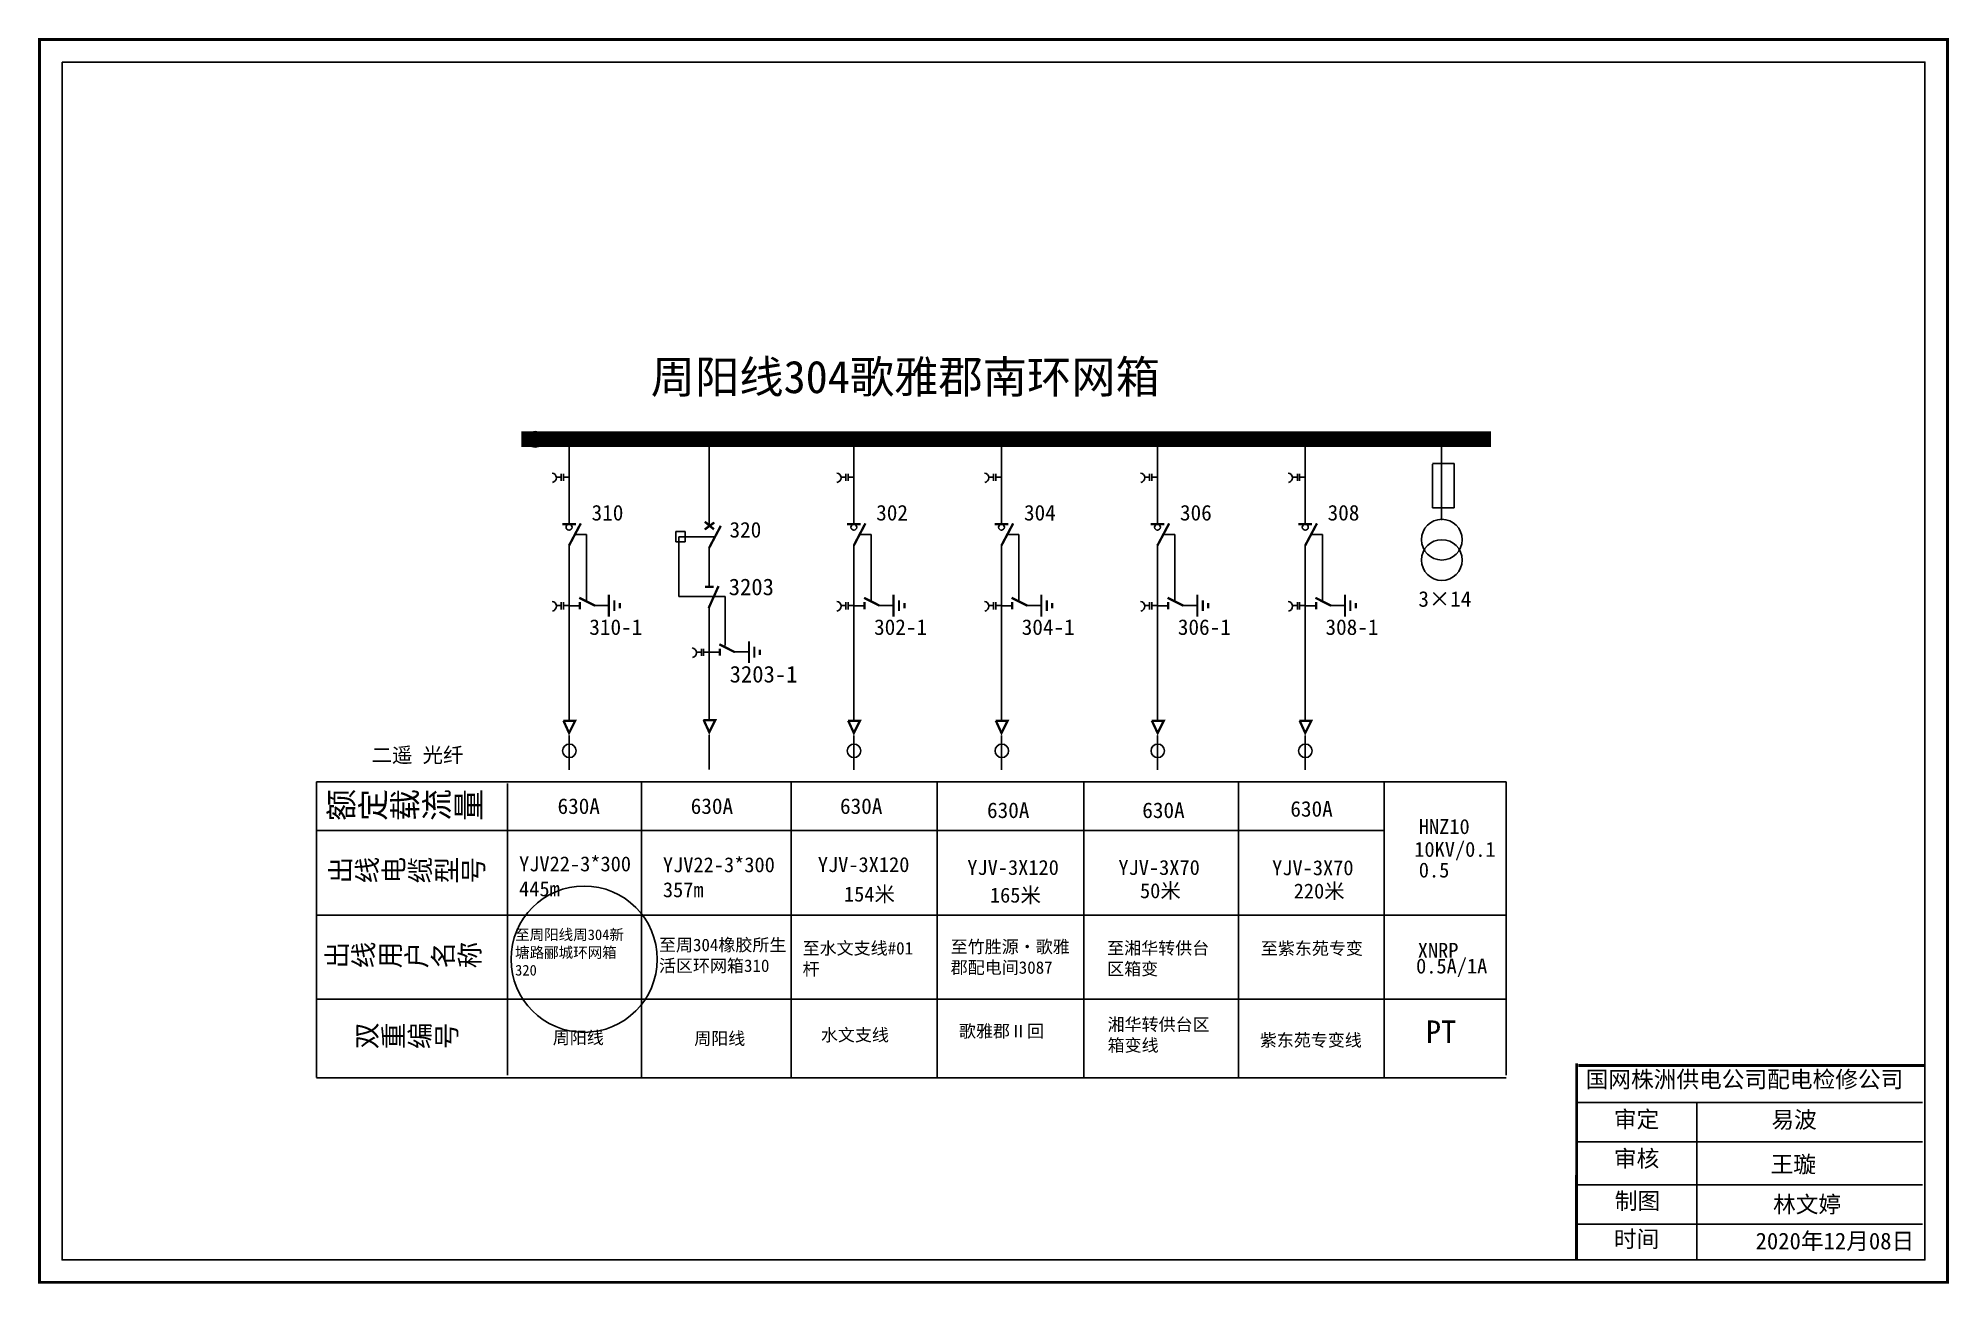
# Model space of a CAD drawing. Extents: x -172 to 477, y -577 to -246.
# Drawn here: x -166.2 to -40.6, y -331.8 to -249.9 of the extents above; entities that cross this region are included whole.
import ezdxf

# ---------------------------------------------------------------- set-up
doc = ezdxf.new("R2010")
doc.units = 0
doc.header["$LTSCALE"] = 0.774411
doc.linetypes.add('ACAD_ISO02W100', pattern=[15, 12, -3])
doc.linetypes.add('CENTER', pattern=[50.8, 31.75, -6.35, 6.35, -6.35])
doc.layers.get('0').update_dxf_attribs({"linetype": 'CONTINUOUS'})
doc.layers.add('2', color=7, linetype='CONTINUOUS')
doc.styles.add('HZ', font='')
doc.styles.add('KaiTi_txtstyle_0.98_0_0', font='simkai.ttf', dxfattribs={"height": 0.976285})
doc.styles.get("Standard").update_dxf_attribs({"font": '', "height": 2.5})
doc.styles.add('字体', font='simkai_0.ttf', dxfattribs={"height": 2.5})
doc.styles.add('楷体_GB2312_txtstyle_1.09_0_0', font='simkai_0.ttf', dxfattribs={"height": 1.0944})
doc.styles.get('HZ').set_extended_font_data('@SimSun')
doc.styles.get('Standard').set_extended_font_data('SimSun')

msp = doc.modelspace()

# ---------------------------------------------------------------- texts
for s, height, p in [('310', 1.025, (-129.84, -281.62)), ('302', 1.025, (-111.12, -281.62)), ('304', 1.025, (-101.4, -281.62)), ('306', 1.025, (-91.14, -281.62)), ('308', 1.025, (-81.43, -281.62)), ('320', 1.025, (-120.77, -282.74)), ('3203', 1.093, (-120.82, -286.53)), ('3×14', 1.025, (-75.46, -287.29)), ('310-1', 1.025, (-129.99, -289.14)), ('302-1', 1.025, (-111.26, -289.14)), ('304-1', 1.025, (-101.55, -289.14)), ('306-1', 1.025, (-91.28, -289.14)), ('308-1', 1.025, (-81.57, -289.14)), ('3203-1', 1.093, (-120.76, -292.27)), ('二遥 光纤', 0.984, (-144.31, -297.53)), ('630A', 1.025, (-132.08, -300.91)), ('630A', 1.025, (-123.32, -300.91)), ('630A', 1.025, (-113.5, -300.91)), ('630A', 1.025, (-103.83, -301.18)), ('630A', 1.025, (-93.62, -301.18)), ('630A', 1.025, (-83.88, -301.09)), ('HNZ10', 0.984, (-75.43, -302.23)), ('10KV/0.1', 0.984, (-75.73, -303.73)), ('YJV-3X120', 0.984, (-114.96, -304.73)), ('YJV-3X120', 0.984, (-105.13, -304.92)), ('YJV-3X70', 0.984, (-95.19, -304.92)), ('YJV-3X70', 0.984, (-85.08, -304.94)), ('50米', 0.984, (-93.77, -306.45)), ('220米', 0.984, (-83.66, -306.47)), ('0.5', 0.984, (-75.43, -305.09)), ('154米', 0.984, (-113.24, -306.67)), ('165米', 0.984, (-103.64, -306.74)), ('0.5A/1A', 0.984, (-75.61, -311.4)), ('XNRP', 0.984, (-75.5, -310.37))]:
    msp.add_text(s, height=height).set_placement(p)
at = {"style": 'HZ'}
for s, height, p in [('额定载流量', 1.538, (-147.38, -301.12)), ('出线电缆型号', 1.281, (-147.24, -305.27)), ('出线用户名称', 1.281, (-147.48, -310.85)), ('双重编号', 1.281, (-145.51, -316.16)), ('PT', 1.476, (-74.97, -315.96))]:
    msp.add_text(s, height=height, dxfattribs=at).set_placement(p)
at = {"char_height": 0.9841, "width": 10.7558, "attachment_point": 1}
for s, insert in [('YJV22-3*300\\P445m', (-134.61, -303.7)), ('YJV22-3*300\\P357m', (-125.15, -303.76))]:
    msp.add_mtext(s, dxfattribs=dict(at, insert=insert))
at = {"color": 7, "linetype": 'Continuous', "attachment_point": 1}
for s, insert, char_height, width, style in [('{\\fSimSun|b0|i0|c134|p2;至周阳线周304新塘路郦城环网箱320}', (-134.87, -308.5), 0.7, 7.7221, 'KaiTi_txtstyle_0.98_0_0'), ('2020年12月08日', (-53.28, -328.44), 1.0944, 16.0081, '楷体_GB2312_txtstyle_1.09_0_0')]:
    msp.add_mtext(s, dxfattribs=dict(at, insert=insert, char_height=char_height, width=width, style=style))
at = {"linetype": 'Continuous', "char_height": 0.8201, "attachment_point": 1, "style": '字体'}
for s, insert, width in [('{\\fSimSun|b0|i0|c134|p2;至周304橡胶所生活区环网箱310}', (-125.41, -309.11), 9.4101), ('{\\fSimSun|b0|i0|c134|p2;至竹胜源·歌雅\\P郡配电间3087}', (-106.22, -309.23), 11.388), ('{\\fSimSun|b0|i0|c134|p2;至水文支线#01杆}', (-115.96, -309.33), 7.442), ('{\\fSimSun|b0|i0|c134|p2;至湘华转供台区箱变}', (-95.93, -309.32), 7.2044), ('{\\fSimSun|b0|i0|c134|p2;至紫东苑专变}', (-85.82, -309.34), 7.2044), ('{\\fSimSun|b0|i0|c134|p2;周阳线}', (-132.39, -315.21), 9.2531), ('{\\fSimSun|b0|i0|c134|p2;周阳线}', (-123.09, -315.26), 9.2531), ('{\\fSimSun|b0|i0|c134|p2;水文支线}', (-114.76, -315.03), 7.442), ('{\\fSimSun|b0|i0|c134|p2;歌雅郡Ⅱ回}', (-105.68, -314.78), 7.6994), ('{\\fSimSun|b0|i0|c134|p2;湘华转供台区箱变线}', (-95.9, -314.34), 7.2044), ('{\\fSimSun|b0|i0|c134|p2;紫东苑专变线}', (-85.89, -315.37), 7.2044)]:
    msp.add_mtext(s, dxfattribs=dict(at, insert=insert, width=width))
at = {"color": 0, "linetype": 'Continuous', "attachment_point": 1, "style": '字体'}
for s, insert, char_height, width in [('国网株洲供电公司配电检修公司', (-64.46, -317.81), 1.0944, 29.9201), ('\\f\uffbfﾬￌﾣﾤ_GB2312|b0|i0|c134|p49;审定', (-62.6, -320.44), 1.0944, 8.5588), ('易波', (-52.24, -320.46), 1.094, 8.5588), ('\\f\uffbfﾬￌﾣﾤ_GB2312|b0|i0|c134|p49;审核', (-62.6, -323.02), 1.0944, 8.5588), ('王璇', (-52.29, -323.4), 1.094, 8.5588), ('\\f\uffbfﾬￌﾣﾤ_GB2312|b0|i0|c134|p49;制图', (-62.54, -325.8), 1.0944, 8.5588), ('林文婷', (-52.13, -326.03), 1.094, 8.5588), ('\\f\uffbfﾬￌﾣﾤ_GB2312|b0|i0|c134|p49;时间', (-62.6, -328.31), 1.0944, 8.5588)]:
    msp.add_mtext(s, dxfattribs=dict(at, insert=insert, char_height=char_height, width=width))
at = {"layer": '2', "color": 7, "insert": (-125.95, -271.11), "char_height": 2.1356, "width": 45.4045, "attachment_point": 1, "style": '字体'}
msp.add_mtext('{\\fSimSun|b0|i0|c134|p2;周阳线304歌雅郡南环网箱}', dxfattribs=at)

# ---------------------------------------------------------------- blocks, each defined once
blk = doc.blocks.new('JD')
for points in [[(-2, 0.2), (-2, -0.2), (2, 0.2), (2, -0.2)], [(1, -1.2), (1, -0.8), (-1, -1.2), (-1, -0.8)], [(-0.5, -1.8), (-0.5, -2.2), (0.5, -1.8), (0.5, -2.2)]]:
    blk.add_trace(points)

# ---------------------------------------------------------------- linework, layer by layer
for p, q in [((-73.94, -276.45), (-73.94, -281.6)), ((-131.32, -276.68), (-131.32, -281.83)), ((-122.11, -276.79), (-122.11, -281.99)), ((-112.59, -276.68), (-112.59, -281.83)), ((-102.88, -276.68), (-102.88, -281.83)), ((-92.62, -276.68), (-92.62, -281.83)), ((-82.9, -276.68), (-82.9, -281.83)), ((-73.1, -277.88), (-74.52, -277.88)), ((-74.52, -277.91), (-74.52, -280.78)), ((-73.1, -280.78), (-73.1, -277.88)), ((-74.52, -280.78), (-73.1, -280.78)), ((-124.29, -282.34), (-123.68, -282.34)), ((-124.29, -282.34), (-124.29, -283.02)), ((-123.68, -282.34), (-123.68, -283.02)), ((-131.32, -283.22), (-131.32, -294.81)), ((-124.29, -283.02), (-123.68, -283.02)), ((-122.11, -283.38), (-122.11, -285.92)), ((-112.59, -283.22), (-112.59, -294.81)), ((-102.88, -283.22), (-102.88, -294.81)), ((-92.62, -283.22), (-92.62, -294.81)), ((-82.9, -283.22), (-82.9, -294.81)), ((-131.32, -287.22), (-130.61, -287.22)), ((-129.68, -287.2), (-128.72, -287.2)), ((-122.11, -287.2), (-122.11, -294.7)), ((-112.59, -287.22), (-111.89, -287.22)), ((-110.96, -287.2), (-109.99, -287.2)), ((-102.88, -287.22), (-102.17, -287.22)), ((-101.24, -287.2), (-100.28, -287.2)), ((-92.62, -287.22), (-91.91, -287.22)), ((-90.98, -287.2), (-90.02, -287.2)), ((-82.9, -287.22), (-82.19, -287.22)), ((-81.27, -287.2), (-80.3, -287.2)), ((-122.11, -290.28), (-121.4, -290.28)), ((-120.47, -290.26), (-119.5, -290.26)), ((-147.93, -318.23), (-147.93, -298.81)), ((-147.93, -298.81), (-69.69, -298.81)), ((-135.36, -298.91), (-135.36, -318.08)), ((-116.72, -298.81), (-116.72, -318.27)), ((-107.12, -298.81), (-107.12, -318.27)), ((-97.46, -298.81), (-97.46, -318.27)), ((-87.3, -298.81), (-87.3, -318.27)), ((-77.71, -298.81), (-77.71, -318.27)), ((-69.69, -298.81), (-69.69, -318.08)), ((-147.89, -302.01), (-77.69, -302.01)), ((-147.89, -307.57), (-69.67, -307.57)), ((-69.67, -313.08), (-147.93, -313.08)), ((-69.69, -318.27), (-147.93, -318.27))]:
    msp.add_line(p, q)
at = {"linetype": 'ACAD_ISO02W100'}
for p, q in [((-121.8, -282.7), (-124.1, -282.7)), ((-124.1, -282.7), (-124.1, -286.61)), ((-124.1, -286.61), (-121.06, -286.61)), ((-121.06, -286.61), (-121.06, -289.84))]:
    msp.add_line(p, q, dxfattribs=at)
at = {"linetype": 'CENTER'}
for p, q in [((-131.32, -295.75), (-131.32, -298.01)), ((-122.1, -295.7), (-122.1, -297.99)), ((-112.59, -295.75), (-112.59, -298.01)), ((-102.88, -295.75), (-102.88, -298.01)), ((-92.61, -295.75), (-92.61, -298.01)), ((-82.9, -295.75), (-82.9, -298.01))]:
    msp.add_line(p, q, dxfattribs=at)
at = {"color": 0, "linetype": 'Continuous'}
for p, q in [((-126.56, -298.8), (-126.56, -318.26)), ((-65.05, -319.88), (-42.3, -319.88)), ((-57.15, -319.85), (-57.15, -330.21)), ((-65.05, -322.47), (-42.3, -322.47)), ((-65.05, -325.29), (-42.3, -325.29)), ((-65.05, -327.89), (-42.3, -327.89))]:
    msp.add_line(p, q, dxfattribs=at)
at = {"color": 0, "linetype": 'Continuous', "const_width": 0.182}
msp.add_lwpolyline([(-166.15, -250), (-40.66, -250), (-40.66, -331.71), (-166.15, -331.71)], close=True, dxfattribs=at)
at = {"color": 0, "linetype": 'Continuous'}
msp.add_lwpolyline([(-164.67, -251.48), (-42.14, -251.48), (-42.14, -330.23), (-164.67, -330.23)], close=True, dxfattribs=at)
for points, const_width in [([(-134.45, -276.27), (-70.68, -276.27)], 1.03), ([(-131.77, -281.85), (-130.87, -281.85)], 0.154), ([(-131.32, -283.26), (-130.55, -281.81)], 0.154), ([(-122.4, -282.21), (-121.77, -281.75)], 0.154), ([(-122.39, -281.7), (-121.79, -282.2)], 0.154), ([(-122.11, -283.42), (-121.34, -281.97)], 0.154), ([(-113.05, -281.85), (-112.14, -281.85)], 0.154), ([(-112.59, -283.26), (-111.83, -281.81)], 0.154), ([(-103.33, -281.85), (-102.43, -281.85)], 0.154), ([(-102.88, -283.26), (-102.11, -281.81)], 0.154), ([(-93.07, -281.85), (-92.17, -281.85)], 0.154), ([(-92.62, -283.26), (-91.85, -281.81)], 0.154), ([(-83.36, -281.85), (-82.45, -281.85)], 0.154), ([(-82.9, -283.26), (-82.13, -281.81)], 0.154), ([(-122.38, -285.97), (-121.81, -285.97)], 0.154), ([(-122.14, -287.38), (-121.49, -285.93)], 0.154), ([(-130.65, -286.7), (-129.62, -287.22)], 0.154), ([(-130.61, -286.98), (-130.61, -287.45)], 0.154), ([(-111.92, -286.7), (-110.9, -287.22)], 0.154), ([(-111.89, -286.98), (-111.89, -287.45)], 0.154), ([(-102.21, -286.7), (-101.18, -287.22)], 0.154), ([(-102.17, -286.98), (-102.17, -287.45)], 0.154), ([(-91.95, -286.7), (-90.92, -287.22)], 0.154), ([(-91.91, -286.98), (-91.91, -287.45)], 0.154), ([(-82.23, -286.7), (-81.21, -287.22)], 0.154), ([(-82.19, -286.98), (-82.19, -287.45)], 0.154), ([(-121.44, -289.76), (-120.41, -290.28)], 0.154), ([(-121.4, -290.04), (-121.4, -290.51)], 0.154), ([(-131.7, -294.79), (-130.92, -294.79), (-131.32, -295.59), (-131.69, -294.78)], 0.154), ([(-122.48, -294.74), (-121.7, -294.74), (-122.1, -295.54), (-122.47, -294.73)], 0.154), ([(-112.97, -294.79), (-112.19, -294.79), (-112.59, -295.59), (-112.96, -294.78)], 0.154), ([(-103.26, -294.79), (-102.48, -294.79), (-102.88, -295.59), (-103.25, -294.78)], 0.154), ([(-93, -294.79), (-92.21, -294.79), (-92.61, -295.59), (-92.99, -294.78)], 0.154), ([(-83.28, -294.79), (-82.5, -294.79), (-82.9, -295.59), (-83.27, -294.78)], 0.154)]:
    msp.add_lwpolyline(points, dxfattribs=dict(const_width=const_width))
for points in [[(-132.44, -278.5, -0.877934), (-132.42, -279.12)], [(-113.71, -278.5, -0.877934), (-113.7, -279.12)], [(-104, -278.5, -0.877934), (-103.98, -279.12)], [(-93.74, -278.5, -0.877934), (-93.72, -279.12)], [(-84.02, -278.5, -0.877934), (-84.01, -279.12)], [(-132.44, -286.94, -0.877934), (-132.42, -287.57)], [(-113.71, -286.94, -0.877934), (-113.7, -287.57)], [(-104, -286.94, -0.877934), (-103.98, -287.57)], [(-93.74, -286.94, -0.877934), (-93.72, -287.57)], [(-84.02, -286.94, -0.877934), (-84.01, -287.57)], [(-123.22, -290, -0.877934), (-123.21, -290.63)]]:
    msp.add_lwpolyline(points, format="xyb")
for points in [[(-131.84, -278.77), (-132.16, -278.77)], [(-131.84, -278.55), (-131.84, -279.02)], [(-131.69, -278.55), (-131.69, -279.02)], [(-131.32, -278.77), (-131.69, -278.77)], [(-113.11, -278.77), (-113.44, -278.77)], [(-113.11, -278.55), (-113.11, -279.02)], [(-112.97, -278.55), (-112.97, -279.02)], [(-112.6, -278.77), (-112.97, -278.77)], [(-103.4, -278.77), (-103.72, -278.77)], [(-103.4, -278.55), (-103.4, -279.02)], [(-103.25, -278.55), (-103.25, -279.02)], [(-102.88, -278.77), (-103.25, -278.77)], [(-93.14, -278.77), (-93.46, -278.77)], [(-93.14, -278.55), (-93.14, -279.02)], [(-92.99, -278.55), (-92.99, -279.02)], [(-92.62, -278.77), (-92.99, -278.77)], [(-83.42, -278.77), (-83.74, -278.77)], [(-83.42, -278.55), (-83.42, -279.02)], [(-83.28, -278.55), (-83.28, -279.02)], [(-82.91, -278.77), (-83.28, -278.77)], [(-131.84, -287.21), (-132.16, -287.21)], [(-131.84, -286.99), (-131.84, -287.46)], [(-131.69, -286.99), (-131.69, -287.46)], [(-131.32, -287.21), (-131.69, -287.21)], [(-113.11, -287.21), (-113.44, -287.21)], [(-113.11, -286.99), (-113.11, -287.46)], [(-112.97, -286.99), (-112.97, -287.46)], [(-112.6, -287.21), (-112.97, -287.21)], [(-103.4, -287.21), (-103.72, -287.21)], [(-103.4, -286.99), (-103.4, -287.46)], [(-103.25, -286.99), (-103.25, -287.46)], [(-102.88, -287.21), (-103.25, -287.21)], [(-93.14, -287.21), (-93.46, -287.21)], [(-93.14, -286.99), (-93.14, -287.46)], [(-92.99, -286.99), (-92.99, -287.46)], [(-92.62, -287.21), (-92.99, -287.21)], [(-83.42, -287.21), (-83.74, -287.21)], [(-83.42, -286.99), (-83.42, -287.46)], [(-83.28, -286.99), (-83.28, -287.46)], [(-82.91, -287.21), (-83.28, -287.21)], [(-122.62, -290.27), (-122.95, -290.27)], [(-122.62, -290.05), (-122.62, -290.52)], [(-122.48, -290.05), (-122.48, -290.52)], [(-122.11, -290.27), (-122.48, -290.27)]]:
    msp.add_lwpolyline(points)
at = {"linetype": 'ACAD_ISO02W100'}
for points in [[(-130.18, -286.99), (-130.18, -282.55), (-130.94, -282.55)], [(-111.45, -286.99), (-111.45, -282.55), (-112.22, -282.55)], [(-101.74, -286.99), (-101.74, -282.55), (-102.5, -282.55)], [(-91.48, -286.99), (-91.48, -282.55), (-92.24, -282.55)], [(-81.76, -286.99), (-81.76, -282.55), (-82.53, -282.55)]]:
    msp.add_lwpolyline(points, dxfattribs=at)
at = {"color": 0, "linetype": 'Continuous', "const_width": 0.182}
for points in [[(-65.05, -317.3), (-65.06, -330.17)], [(-64.94, -317.45), (-42.19, -317.45)]]:
    msp.add_lwpolyline(points, dxfattribs=at)
for centre, radius in [((-133.55, -276.28), 0.51), ((-131.32, -282.06), 0.197), ((-112.59, -282.06), 0.197), ((-102.88, -282.06), 0.197), ((-92.62, -282.06), 0.197), ((-82.9, -282.06), 0.197), ((-131.3, -296.76), 0.444), ((-112.58, -296.76), 0.444), ((-102.86, -296.76), 0.444), ((-92.6, -296.76), 0.444), ((-82.89, -296.76), 0.444)]:
    msp.add_circle(centre, radius)
at = {"color": 1, "linetype": 'Continuous'}
msp.add_circle((-130.33, -310.46), 4.81, dxfattribs=at)
at = {"layer": '2', "color": 3}
for centre in [(-73.92, -282.88), (-73.92, -284.22)]:
    msp.add_circle(centre, 1.34, dxfattribs=at)

# ---------------------------------------------------------------- block references
at = {"xscale": 0.3587785900247979, "yscale": 0.3587785900247979, "zscale": 0.3587785900247837, "rotation": 90}
for p in [(-128.7, -287.22), (-109.98, -287.22), (-100.26, -287.22), (-90, -287.22), (-80.29, -287.22), (-119.49, -290.28)]:
    msp.add_blockref('JD', p, dxfattribs=at)

msp.set_redraw_order([(e.dxf.handle, doc.entitydb.next_handle()) for e in msp.query("TEXT MTEXT ATTDEF DIMENSION ARC_DIMENSION")])  # texts and dimensions are drawn at this point

doc.saveas('drawing.dxf')
